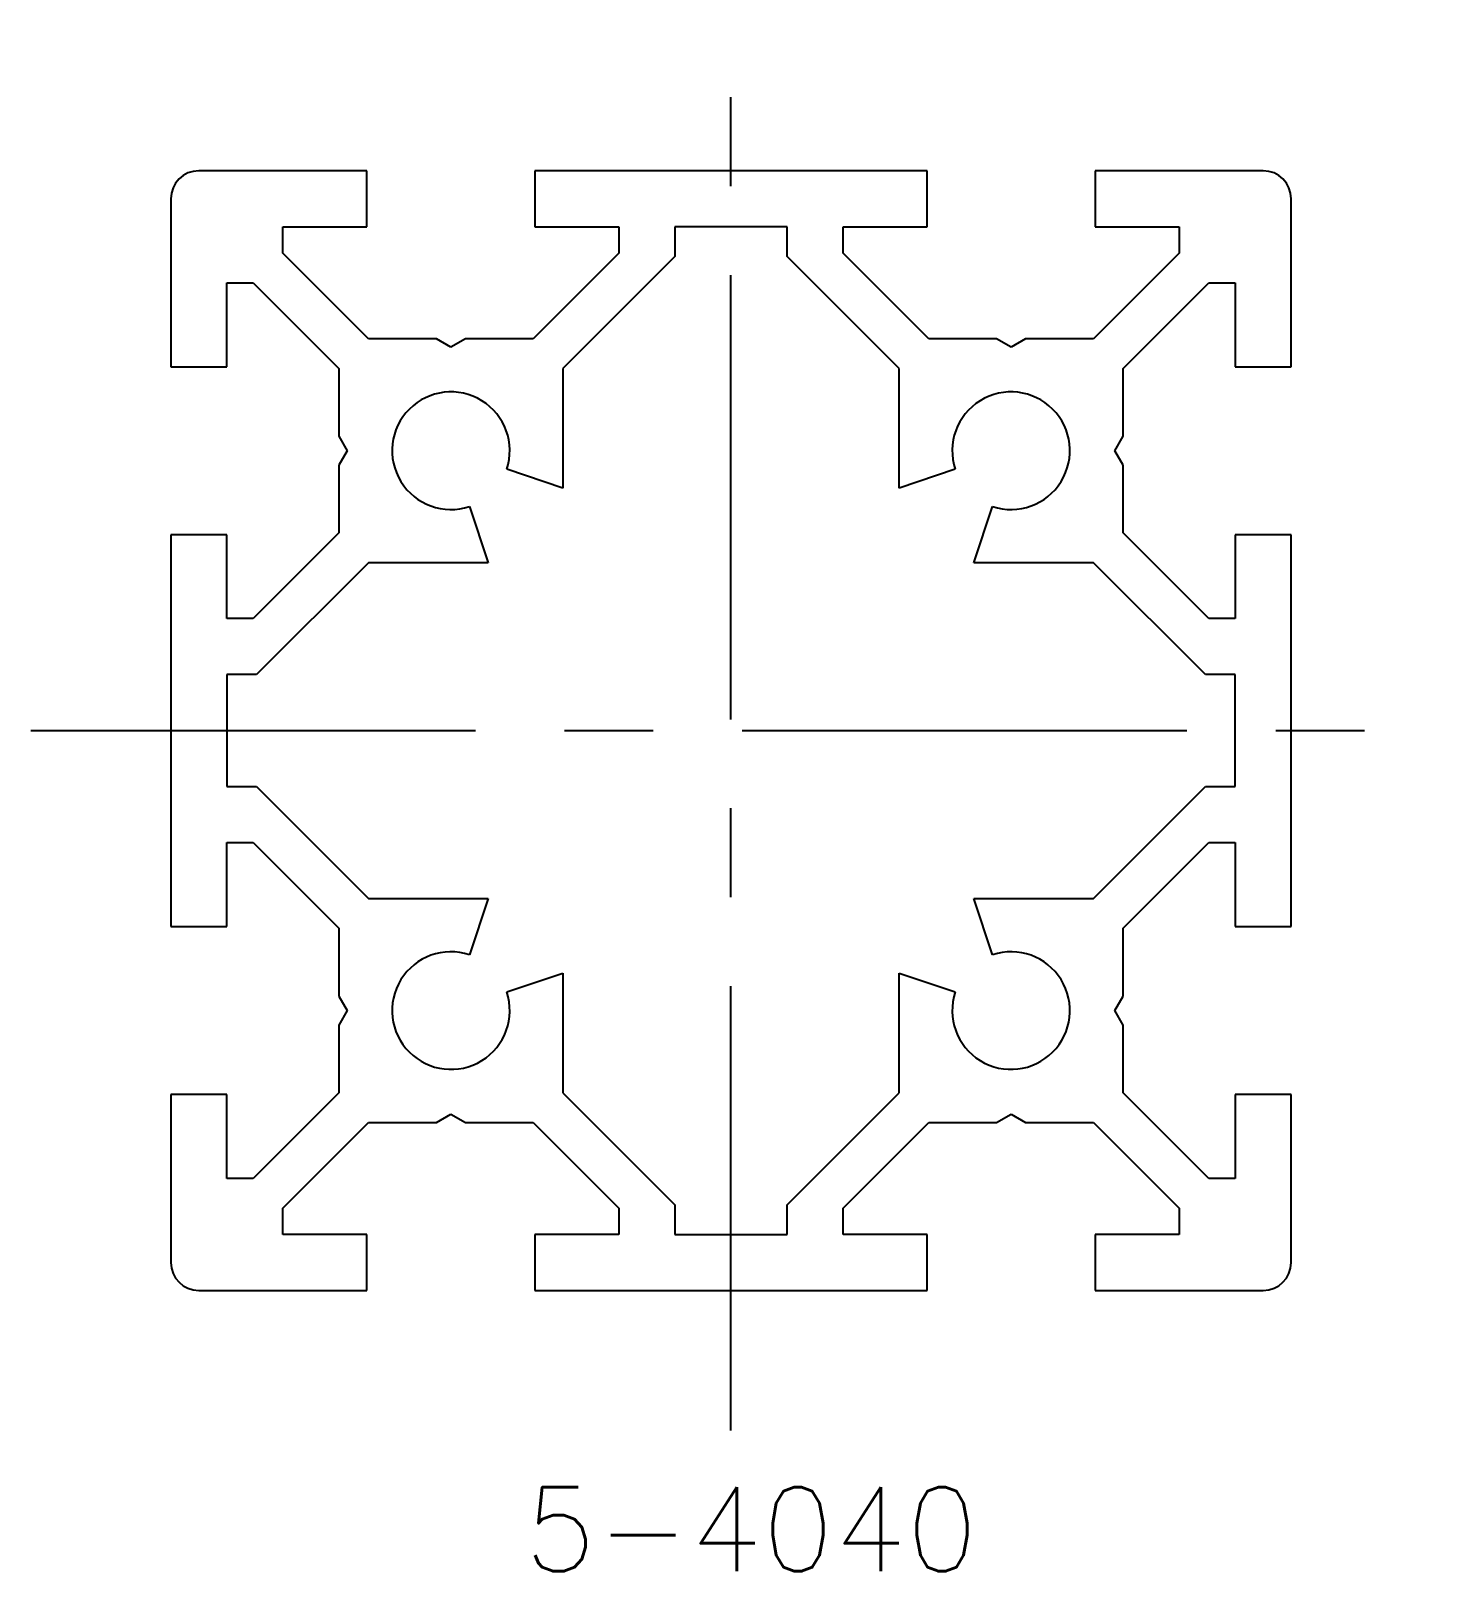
# Model space of a CAD drawing. Extents: x -8 to 1071, y -8 to 675.
# Drawn here: x 1021 to 1071, y 260 to 315 of the extents above; entities that cross this region are included whole.
import ezdxf

# ---------------------------------------------------------------- set-up
doc = ezdxf.new("R2010")
doc.units = 0
doc.header["$LTSCALE"] = 0.5
doc.linetypes.add('CENTER', pattern=[50.8, 31.75, -6.35, 6.35, -6.35])
for name, color, linetype in [('MSM_CENTER', 1, 'CENTER'), ('MSM_CONTINUOUS', 7, 'CONTINUOUS'), ('MSM_PART_NUMBER', 7, 'CONTINUOUS')]:
    doc.layers.add(name, color=color, linetype=linetype)
doc.styles.get("Standard").update_dxf_attribs({"font": 'txt.shx', "height": 3, "bigfont": 'bigfont.shx'})

# ---------------------------------------------------------------- blocks, each defined once
blk = doc.blocks.new('*U10')
at = {"layer": 'MSM_PART_NUMBER'}
blk.add_text('5-4040', height=3, dxfattribs=at).set_placement((1038.618, 259.972))

msp = doc.modelspace()

# ---------------------------------------------------------------- linework, layer by layer
at = {"layer": 'MSM_CENTER'}
for p, q in [((1046, 265), (1046, 315)), ((1021, 290), (1071, 290))]:
    msp.add_line(p, q, dxfattribs=at)
at = {"layer": 'MSM_CONTINUOUS'}
for p, q in [((1033, 310), (1027, 310)), ((1033, 308), (1033, 310)), ((1053, 310), (1039, 310)), ((1039, 310), (1039, 308)), ((1053, 308), (1053, 310)), ((1059, 310), (1059, 308)), ((1065, 310), (1059, 310)), ((1026, 309), (1026, 303)), ((1066, 303), (1066, 309)), ((1030, 307.061), (1030, 308)), ((1030, 308), (1033, 308)), ((1039, 308), (1042, 308)), ((1042, 308), (1042, 307.061)), ((1044, 308), (1044, 306.939)), ((1048, 308), (1044, 308)), ((1048, 306.939), (1048, 308)), ((1050, 307.061), (1050, 308)), ((1050, 308), (1053, 308)), ((1059, 308), (1062, 308)), ((1062, 308), (1062, 307.061)), ((1033.061, 304), (1030, 307.061)), ((1042, 307.061), (1038.939, 304)), ((1053.061, 304), (1050, 307.061)), ((1062, 307.061), (1058.939, 304)), ((1044, 306.939), (1040, 302.939)), ((1052, 302.939), (1048, 306.939)), ((1028, 303), (1028, 306)), ((1028, 306), (1028.939, 306)), ((1028.939, 306), (1032, 302.939)), ((1060, 302.939), (1063.061, 306)), ((1063.061, 306), (1064, 306)), ((1064, 306), (1064, 303)), ((1035.48, 304), (1033.061, 304)), ((1036, 303.7), (1035.48, 304)), ((1036.52, 304), (1036, 303.7)), ((1038.939, 304), (1036.52, 304)), ((1055.48, 304), (1053.061, 304)), ((1056, 303.7), (1055.48, 304)), ((1056.52, 304), (1056, 303.7)), ((1058.939, 304), (1056.52, 304)), ((1026, 303), (1028, 303)), ((1032, 302.939), (1032, 300.52)), ((1040, 302.939), (1040, 298.667)), ((1052, 298.667), (1052, 302.939)), ((1060, 300.52), (1060, 302.939)), ((1064, 303), (1066, 303)), ((1032, 300.52), (1032.3, 300)), ((1059.7, 300), (1060, 300.52)), ((1032.3, 300), (1032, 299.48)), ((1060, 299.48), (1059.7, 300)), ((1032, 299.48), (1032, 297.061)), ((1060, 297.061), (1060, 299.48)), ((1040, 298.667), (1037.992, 299.336)), ((1054.008, 299.336), (1052, 298.667)), ((1036.664, 298.008), (1037.333, 296)), ((1054.667, 296), (1055.336, 298.008)), ((1028, 297), (1026, 297)), ((1026, 297), (1026, 283)), ((1028, 294), (1028, 297)), ((1032, 297.061), (1028.939, 294)), ((1063.061, 294), (1060, 297.061)), ((1066, 297), (1064, 297)), ((1064, 297), (1064, 294)), ((1066, 283), (1066, 297)), ((1033.061, 296), (1029.061, 292)), ((1037.333, 296), (1033.061, 296)), ((1058.939, 296), (1054.667, 296)), ((1062.939, 292), (1058.939, 296)), ((1028.939, 294), (1028, 294)), ((1064, 294), (1063.061, 294)), ((1029.061, 292), (1028, 292)), ((1028, 292), (1028, 288)), ((1064, 292), (1062.939, 292)), ((1064, 288), (1064, 292)), ((1028, 288), (1029.061, 288)), ((1029.061, 288), (1033.061, 284)), ((1058.939, 284), (1062.939, 288)), ((1062.939, 288), (1064, 288)), ((1028, 283), (1028, 286)), ((1028, 286), (1028.939, 286)), ((1028.939, 286), (1032, 282.939)), ((1060, 282.939), (1063.061, 286)), ((1063.061, 286), (1064, 286)), ((1064, 286), (1064, 283)), ((1033.061, 284), (1037.333, 284)), ((1037.333, 284), (1036.664, 281.992)), ((1054.667, 284), (1058.939, 284)), ((1055.336, 281.992), (1054.667, 284)), ((1026, 283), (1028, 283)), ((1032, 282.939), (1032, 280.52)), ((1060, 280.52), (1060, 282.939)), ((1064, 283), (1066, 283)), ((1037.992, 280.664), (1040, 281.333)), ((1040, 281.333), (1040, 277.061)), ((1052, 281.333), (1054.008, 280.664)), ((1052, 277.061), (1052, 281.333)), ((1032, 280.52), (1032.3, 280)), ((1059.7, 280), (1060, 280.52)), ((1032.3, 280), (1032, 279.48)), ((1060, 279.48), (1059.7, 280)), ((1032, 279.48), (1032, 277.061)), ((1060, 277.061), (1060, 279.48)), ((1028, 277), (1026, 277)), ((1026, 277), (1026, 271)), ((1028, 274), (1028, 277)), ((1032, 277.061), (1028.939, 274)), ((1040, 277.061), (1044, 273.061)), ((1048, 273.061), (1052, 277.061)), ((1063.061, 274), (1060, 277.061)), ((1066, 277), (1064, 277)), ((1064, 277), (1064, 274)), ((1066, 271), (1066, 277)), ((1035.48, 276), (1036, 276.3)), ((1036, 276.3), (1036.52, 276)), ((1055.48, 276), (1056, 276.3)), ((1056, 276.3), (1056.52, 276)), ((1030, 272.939), (1033.061, 276)), ((1033.061, 276), (1035.48, 276)), ((1036.52, 276), (1038.939, 276)), ((1038.939, 276), (1042, 272.939)), ((1050, 272.939), (1053.061, 276)), ((1053.061, 276), (1055.48, 276)), ((1056.52, 276), (1058.939, 276)), ((1058.939, 276), (1062, 272.939)), ((1028.939, 274), (1028, 274)), ((1064, 274), (1063.061, 274)), ((1030, 272), (1030, 272.939)), ((1042, 272.939), (1042, 272)), ((1044, 273.061), (1044, 272)), ((1048, 272), (1048, 273.061)), ((1050, 272), (1050, 272.939)), ((1062, 272.939), (1062, 272)), ((1033, 272), (1030, 272)), ((1033, 270), (1033, 272)), ((1042, 272), (1039, 272)), ((1039, 272), (1039, 270)), ((1044, 272), (1048, 272)), ((1053, 272), (1050, 272)), ((1053, 270), (1053, 272)), ((1062, 272), (1059, 272)), ((1059, 272), (1059, 270)), ((1027, 270), (1033, 270)), ((1039, 270), (1053, 270)), ((1059, 270), (1065, 270))]:
    msp.add_line(p, q, dxfattribs=at)
for centre, radius, start, end in [((1027, 309), 1, 90, 180), ((1065, 309), 1, 0, 90), ((1036, 300), 2.1, 341.565, 288.435), ((1056, 300), 2.1, 251.565, 198.435), ((1036, 280), 2.1, 71.565, 18.435), ((1056, 280), 2.1, 161.565, 108.435), ((1027, 271), 1, 180, 270), ((1065, 271), 1, 270, 0)]:
    msp.add_arc(centre, radius, start, end, dxfattribs=at)

# ---------------------------------------------------------------- block references
msp.add_blockref('*U10', (0, 0), dxfattribs=at)

doc.saveas('drawing.dxf')
